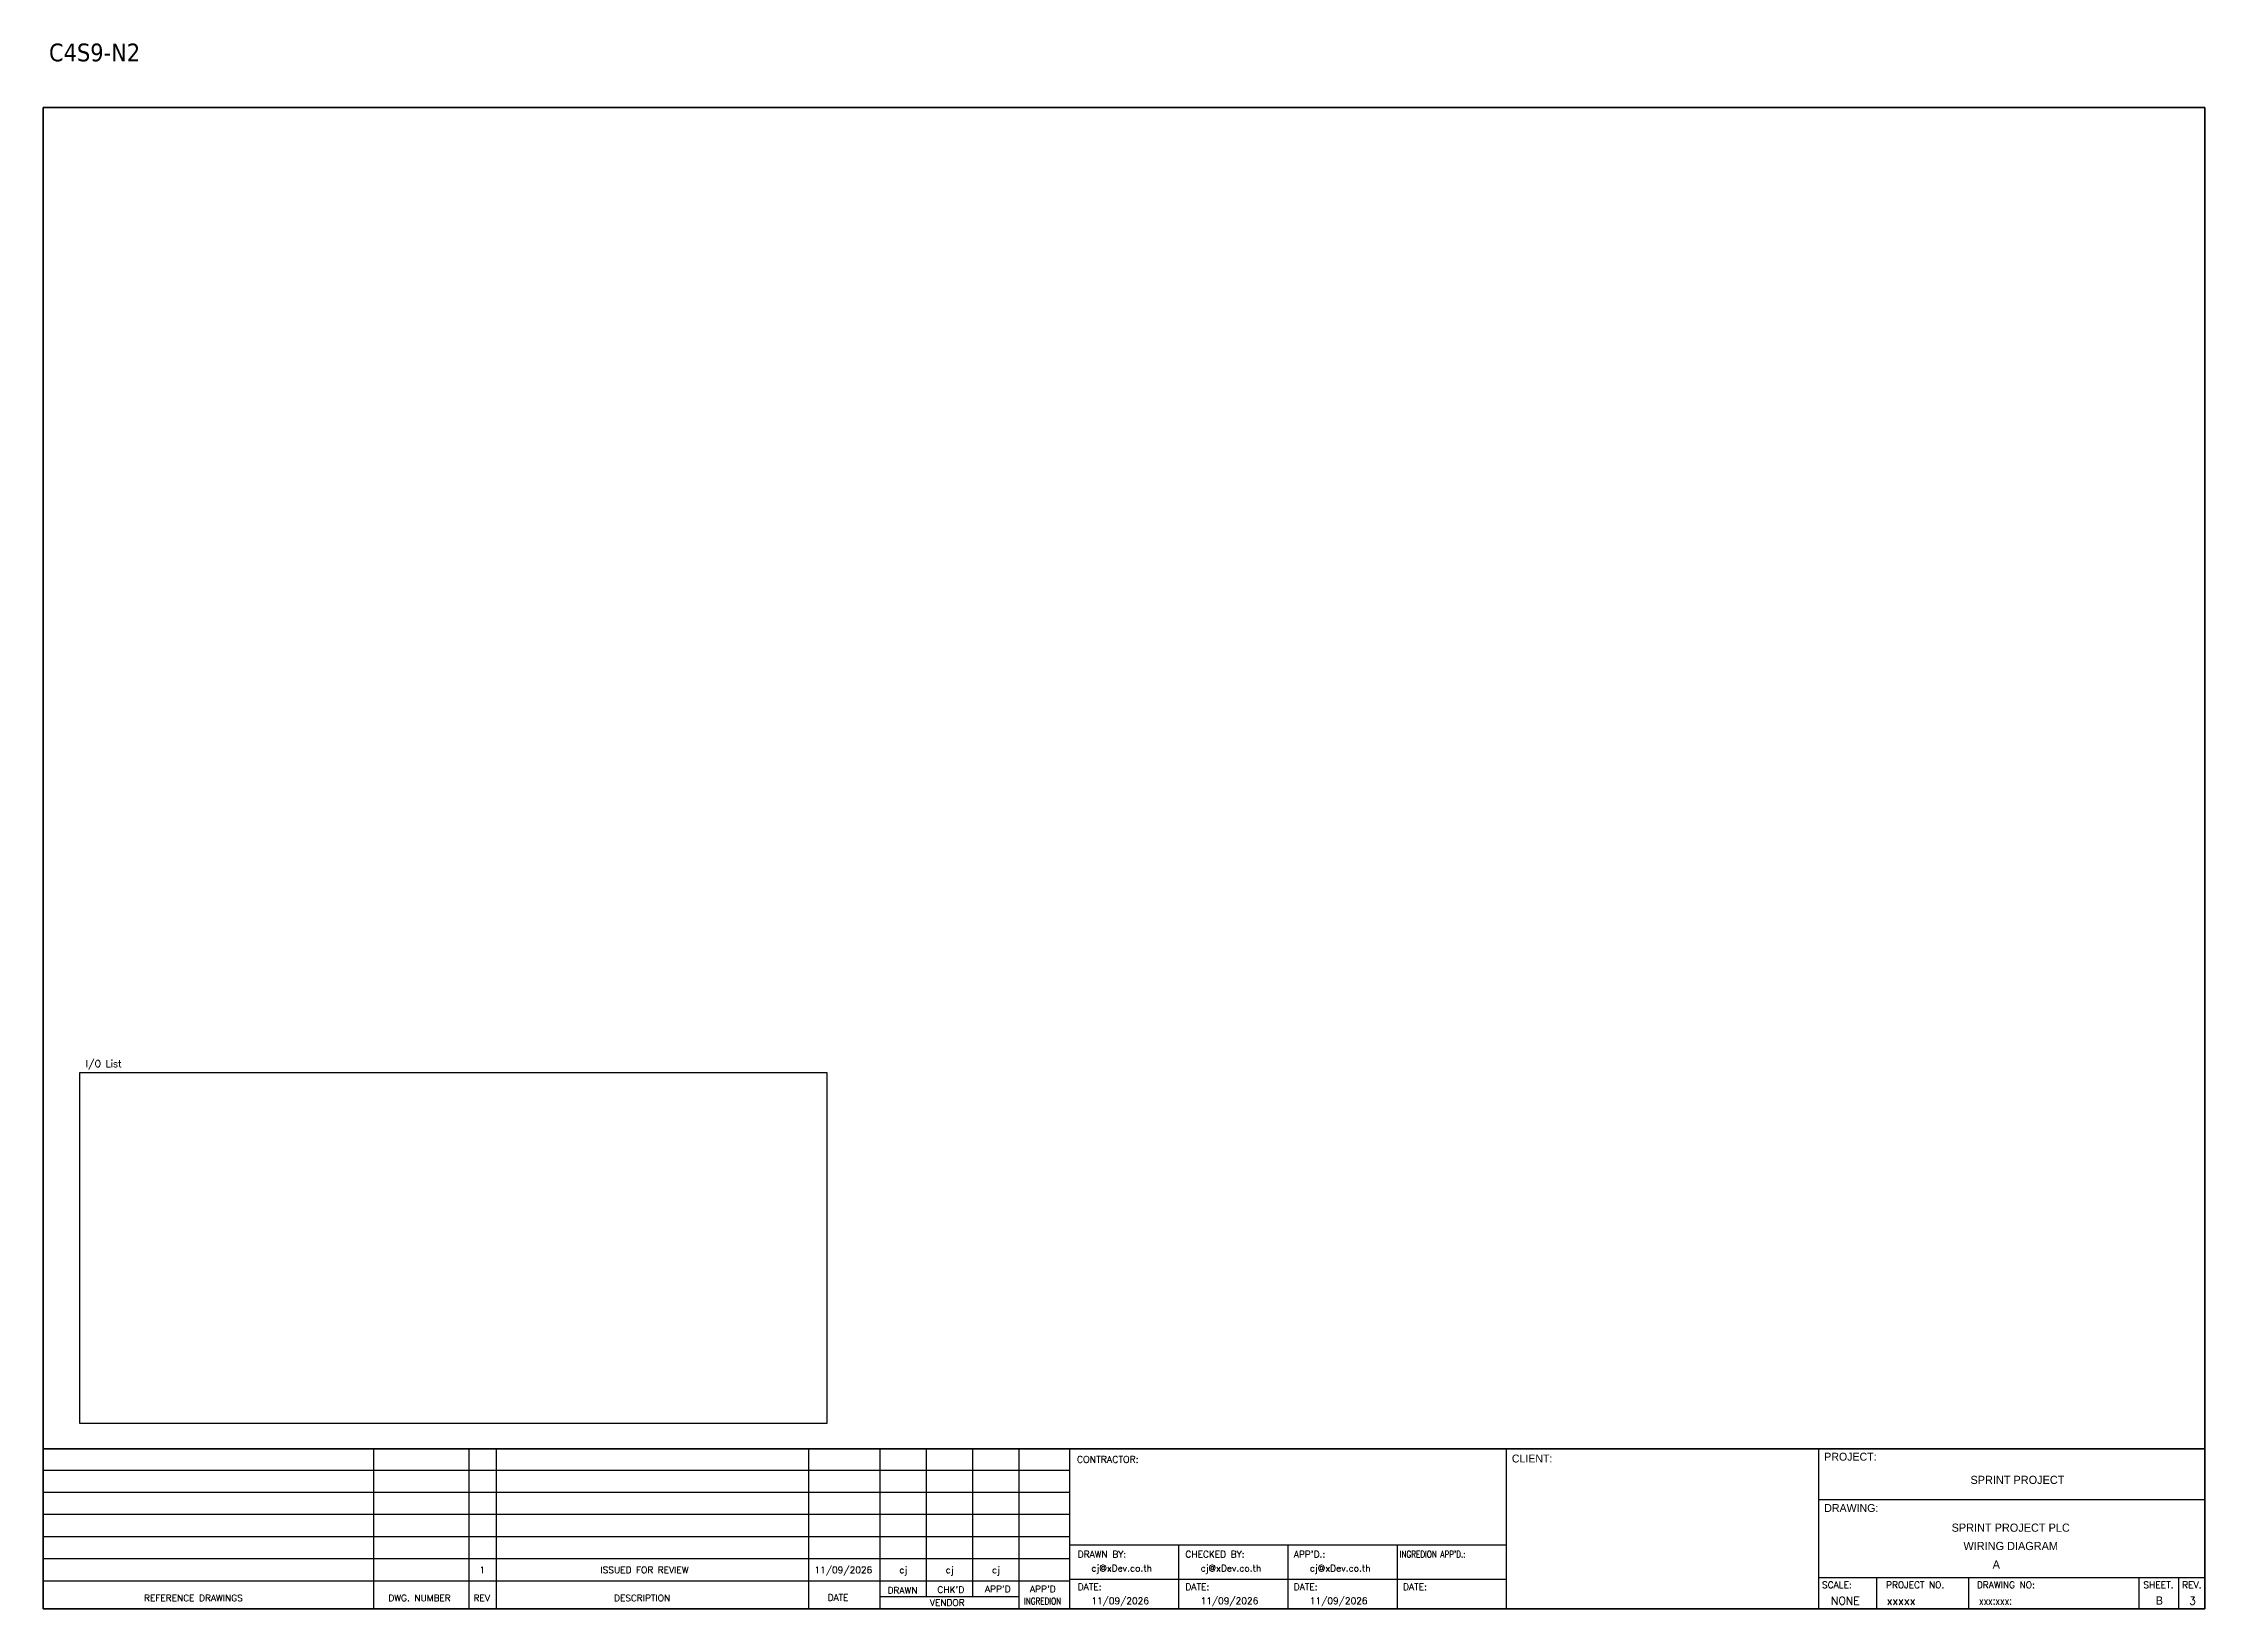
# Model space of a CAD drawing. Header units: millimetres. Extents: x 0 to 62600, y 0 to 14837.
# Drawn here: x 46126 to 50020, y 3004 to 5824 of the extents above; entities that cross this region are included whole.
import ezdxf
from ezdxf.enums import TextEntityAlignment as Align

# ---------------------------------------------------------------- set-up
doc = ezdxf.new("R2010")
doc.units = ezdxf.units.MM
for name, color, linetype in [('GT_1', 9, 'Continuous'), ('HELPPOINT', 7, 'Continuous'), ('MEMBER', 7, 'Continuous')]:
    doc.layers.add(name, color=color, linetype=linetype)
doc.styles.add('HTX11', font='O8111901')
doc.styles.add('ROMANS', font='romans.shx', dxfattribs={"width": 0.85, "height": 25})
doc.styles.add('Tahoma', font='')
doc.styles.get('Tahoma').set_extended_font_data('Tahoma')

msp = doc.modelspace()

# ---------------------------------------------------------------- texts
at = {"color": 2, "style": 'Tahoma'}
msp.add_text('C4S9-N2', height=32, dxfattribs=at).set_placement((46136.7, 5791.5))
at = {"color": 4, "ltscale": 100, "style": 'HTX11'}
for s, p in [('SPRINT PROJECT', (49682.2, 3236.4)), ('SPRINT PROJECT PLC', (49670.1, 3150.3)), ('WIRING DIAGRAM', (49670.1, 3117.3))]:
    msp.add_text(s, height=14.693, dxfattribs=at).set_placement(p, align=Align.MIDDLE_CENTER)
at = {"style": 'HTX11'}
for tag, text, height, p in [('A', 'A', 14.8, (49644.1, 3084)), ('B', 'CHASSIS C4 SLOT 9', 14.821, (49937.9, 3019.1))]:
    msp.add_attdef(tag, text=text, height=height, dxfattribs=at).set_placement(p, align=Align.MIDDLE_CENTER)
at = {"layer": 'GT_1', "color": 4, "style": 'HTX11'}
for s, p in [('CLIENT:', (48771.6, 3267.7)), ('PROJECT:', (49334.3, 3271)), ('DRAWING:', (49334.3, 3178.6))]:
    msp.add_text(s, height=14.25, dxfattribs=at).set_placement(p)
at = {"layer": 'MEMBER', "color": 4, "ltscale": 0.8, "style": 'ROMANS'}
for s, height, p in [('I/O List', 12.35, (46202.9, 3979.8)), ('CONTRACTOR:', 12.35, (47988.2, 3267)), ('DRAWN BY:', 11.88, (47989.7, 3096.4)), ('cj@xDev.co.th', 11.875, (48014.1, 3071.4)), ('CHECKED BY:', 11.875, (48183.6, 3096.4)), ('cj@xDev.co.th', 11.875, (48210.9, 3071.4)), ("APP'D.:", 11.88, (48378.8, 3096.4)), ('cj@xDev.co.th', 11.875, (48407.7, 3071.4)), ('DRAWN', 11.88, (47647.1, 3031.5)), ("CHK'D", 11.88, (47736.9, 3032.7)), ("APP'D", 11.88, (47822.5, 3033.9)), ("APP'D", 11.88, (47903.7, 3033.9)), ('DATE:', 11.88, (47989.7, 3037.8)), ('DATE:', 11.88, (48183.6, 3037.8)), ('DATE:', 11.88, (48378.8, 3037.8)), ('DATE:', 11.88, (48575.6, 3037.8)), ('SCALE:', 11.88, (49330.3, 3041.3)), ('PROJECT NO.', 11.875, (49445.5, 3041.3)), ('DRAWING NO:', 11.875, (49609.2, 3041.3)), ('SHEET.', 12, (49909, 3041.3)), ('REV.', 12, (49978.9, 3041.3)), ('REFERENCE DRAWINGS', 11.875, (46307.7, 3017.7)), ('DWG. NUMBER', 11.875, (46747.9, 3017.7)), ('REV', 11.88, (46901.4, 3017.7)), ('DESCRIPTION', 11.875, (47154.3, 3017.7)), ('DATE', 11.88, (47539.1, 3018.4)), ('VENDOR', 11.88, (47723.2, 3009.3)), ('11/09/2026', 11.88, (48014.1, 3012.7)), ('11/09/2026', 11.88, (48210.9, 3012.7)), ('11/09/2026', 11.88, (48407.7, 3012.7)), ('NONE', 14.23, (49346.3, 3011.6)), ('xxxxx', 14.23, (49446.7, 3011.6))]:
    msp.add_text(s, height=height, dxfattribs=at).set_placement(p)
for s, height, p in [('1', 11.9, (46917.2, 3074.1)), ('ISSUED FOR REVIEW', 11.875, (47209.3, 3074.1)), ('11/09/2026', 11.88, (47567.5, 3074.1)), ('cj', 11.88, (47675.4, 3074.1)), ('cj', 11.88, (47759, 3074.1)), ('cj', 11.88, (47842.5, 3074.1))]:
    msp.add_text(s, height=height, dxfattribs=at).set_placement(p, align=Align.MIDDLE_CENTER)
at = {"layer": 'MEMBER', "color": 4, "ltscale": 0.8, "style": 'ROMANS', "width": 0.8}
for s, height, p in [("INGREDION APP'D.:", 11.875, (48569.6, 3096.4)), ('INGREDION', 11.88, (47892.9, 3012.2)), ('xxx:xxx:', 14.23, (49612.9, 3011.6))]:
    msp.add_text(s, height=height, dxfattribs=at).set_placement(p)
at = {"layer": 'MEMBER', "color": 4, "ltscale": 0.8, "style": 'ROMANS'}
msp.add_text('3', height=14.2, dxfattribs=at).set_placement((49997.5, 3011.6), align=Align.CENTER)

# ---------------------------------------------------------------- linework, layer by layer
at = {"color": 4}
for p, q in [((49428.6, 3060.3), (49428.6, 3004.2)), ((49593.9, 3060.3), (49593.9, 3004.2))]:
    msp.add_line(p, q, dxfattribs=at)
at = {"color": 4, "ltscale": 0.5}
for p, q in [((49901, 3060.3), (49901, 3004.2)), ((49901, 3060.3), (49901, 3004.2)), ((49972.2, 3060.3), (49972.2, 3004.2)), ((49972.2, 3060.3), (49972.2, 3004.2))]:
    msp.add_line(p, q, dxfattribs=at)
msp.add_lwpolyline([(46192, 3970.1), (47537.8, 3970.1), (47537.8, 3338), (46192, 3338)], close=True)
at = {"layer": 'GT_1', "color": 4}
for p, q in [((46721.7, 3004.2), (46721.7, 3292.4)), ((46893.6, 3004.2), (46893.6, 3292.4)), ((46942.8, 3004.2), (46942.8, 3292.4)), ((47505.4, 3004.2), (47505.4, 3292.4)), ((47633.7, 3004.2), (47633.7, 3292.4)), ((47717.3, 3026), (47717.3, 3292.4)), ((47800.8, 3026), (47800.8, 3292.4)), ((47884.1, 3004.2), (47884.1, 3292.4)), ((47975.1, 3004.2), (47975.1, 3292.4)), ((48762.1, 3004.2), (48762.1, 3292.4)), ((49324.4, 3004.2), (49324.4, 3292.4)), ((49324.4, 3004.2), (49324.4, 3292.4)), ((49324.4, 3004.2), (49324.4, 3292.4)), ((47975.1, 3253.5), (46126.3, 3253.5)), ((47975.1, 3213.7), (46126.3, 3213.7)), ((47975.1, 3173.8), (46126.3, 3173.8)), ((47975.1, 3133.9), (46126.3, 3133.9)), ((48762.1, 3118.5), (47975.1, 3118.5)), ((48171.9, 3004.2), (48171.9, 3118.5)), ((48368.6, 3004.2), (48368.6, 3118.5)), ((48565.4, 3004.2), (48565.4, 3118.5)), ((47975.1, 3094), (46126.3, 3094)), ((47975, 3054), (46126.3, 3054)), ((48762.1, 3057.1), (47975.1, 3057.1)), ((49324.4, 3060.3), (50019.6, 3060.3)), ((47884.1, 3026), (47633.7, 3026))]:
    msp.add_line(p, q, dxfattribs=at)
at = {"layer": 'HELPPOINT', "color": 4, "lineweight": 35}
for p, q in [((46126.3, 3004.2), (46126.3, 5708.4)), ((46126.3, 5708.4), (50019.6, 5708.4)), ((46126.3, 3004.2), (46126.3, 5708.4)), ((46126.3, 5708.4), (50019.6, 5708.4)), ((50019.6, 5708.4), (50019.6, 3004.2)), ((50019.6, 5708.4), (50019.6, 3004.2)), ((50019.6, 3004.2), (46126.3, 3004.2)), ((50019.6, 3004.2), (46126.3, 3004.2))]:
    msp.add_line(p, q, dxfattribs=at)
at = {"layer": 'HELPPOINT', "color": 4}
for p, q in [((49324.4, 3200.8), (50019.6, 3200.8)), ((49324.4, 3200.8), (50019.6, 3200.8)), ((49324.4, 3060.3), (50019.6, 3060.3))]:
    msp.add_line(p, q, dxfattribs=at)
at = {"layer": 'MEMBER', "color": 4, "lineweight": 35}
msp.add_line((46126.3, 3292.4), (50019.6, 3292.4), dxfattribs=at)
msp.add_line((46126.3, 3292.4), (50019.6, 3292.4), dxfattribs=at)
at = {"layer": 'MEMBER', "color": 4}
for p, q in [((49324.4, 3200.8), (50019.6, 3200.8)), ((49324.4, 3200.8), (50019.6, 3200.8)), ((49324.4, 3060.3), (50019.6, 3060.3)), ((49324.4, 3060.3), (50019.6, 3060.3))]:
    msp.add_line(p, q, dxfattribs=at)

msp.set_redraw_order([(e.dxf.handle, doc.entitydb.next_handle()) for e in msp.query("TEXT MTEXT ATTDEF DIMENSION ARC_DIMENSION")])  # texts and dimensions are drawn at this point

doc.saveas('drawing.dxf')
